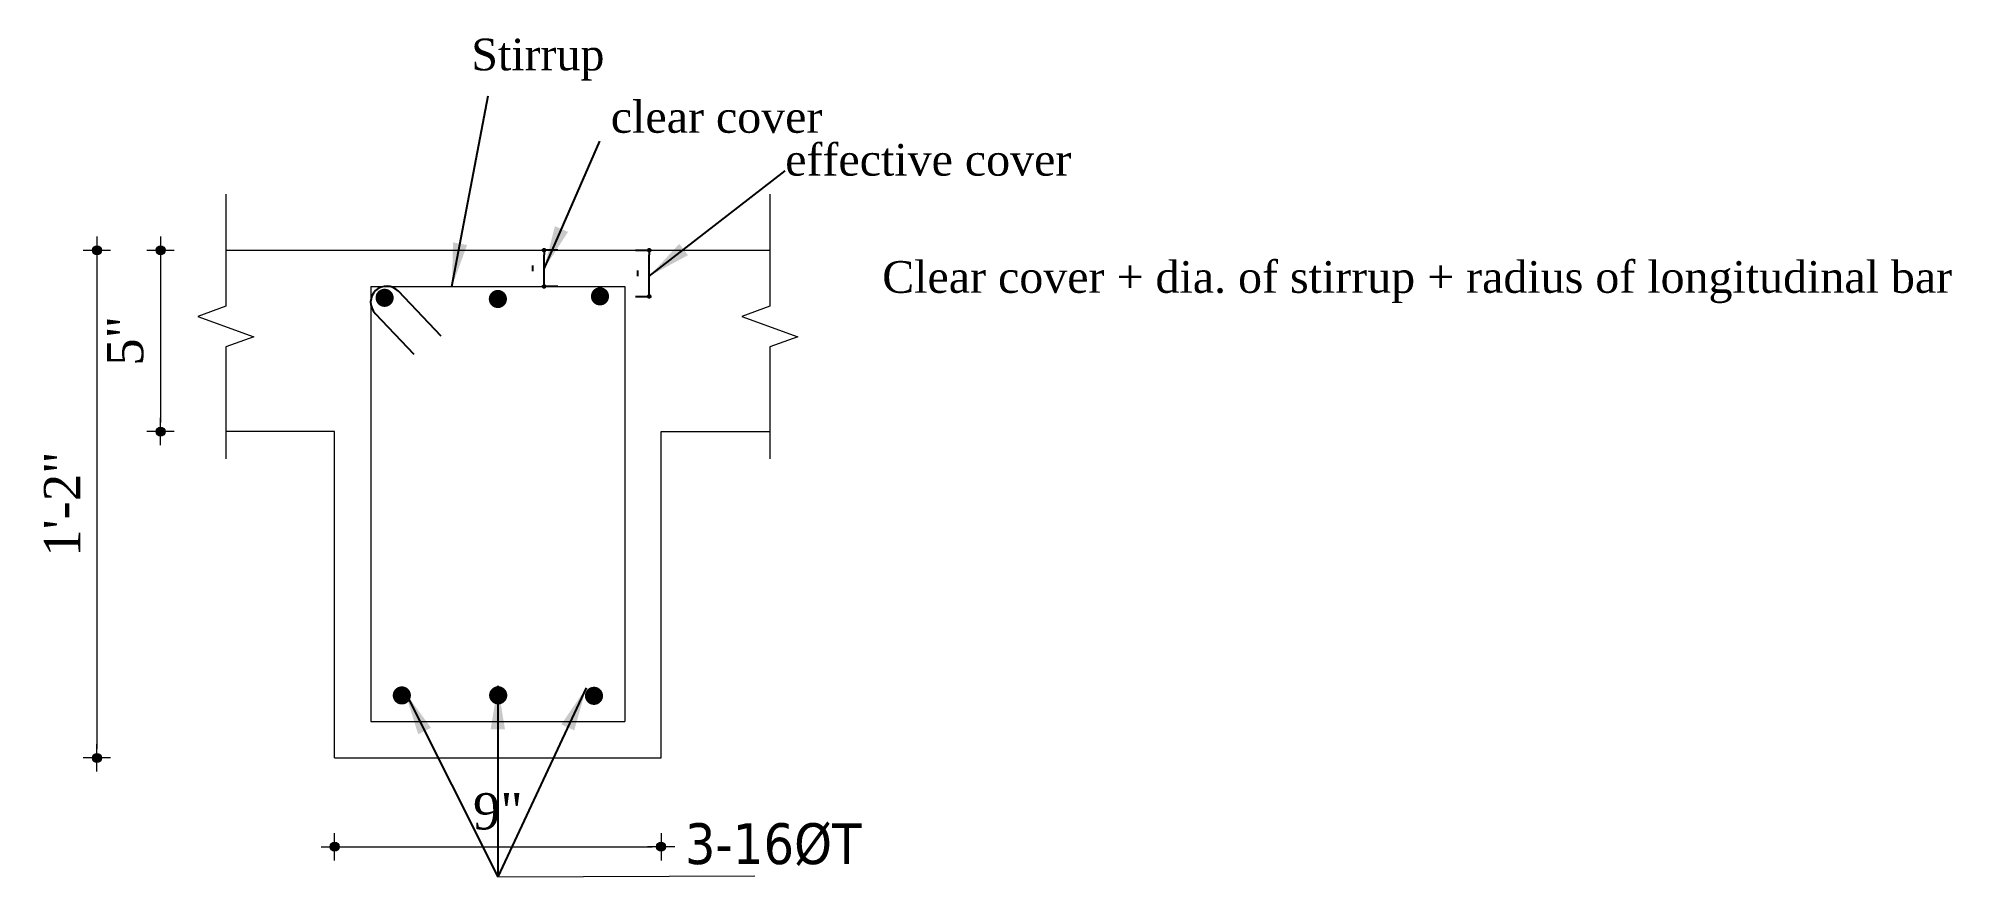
# Model space of a CAD drawing. Header units: inches. Extents: x 115570 to 265311, y 61168 to 314550.
# Drawn here: x 147549 to 147971, y 67802.4 to 67987.4 of the extents above; entities that cross this region are included whole.
import ezdxf

# ---------------------------------------------------------------- set-up
doc = ezdxf.new("R2010")
doc.units = ezdxf.units.IN
doc.header["$MEASUREMENT"] = 0
doc.linetypes.add('CENTER2', pattern=[1.125, 0.75, -0.125, 0.125, -0.125])
doc.layers.get('0').update_dxf_attribs({"lineweight": 25})
for name, color, linetype, lineweight in [('central line', 4, 'CENTER2', 9), ('hatch', 9, 'Continuous', 9), ('REN-1', 50, 'Continuous', 25), ('Text', 31, 'Continuous', 5)]:
    doc.layers.add(name, color=color, linetype=linetype, lineweight=lineweight)
doc.styles.add('arial.', font='arial.ttf')
doc.styles.add('NAVARAJ', font='times.ttf', dxfattribs={"height": 8})
doc.styles.get("Standard").update_dxf_attribs({"font": 'arial.ttf'})
doc.styles.add('Tahoma', font='tahoma.ttf')
doc.dimstyles.new('ARROW-1', dxfattribs={"dimscale": 96, "dimtxt": 9, "dimasz": 0.1, "dimexe": 0, "dimexo": 0, "dimgap": 0.03125, "dimtad": 1, "dimdec": 0, "dimzin": 3, "dimdsep": 46, "dimlunit": 4, "dimtxsty": 'Tahoma', "dimcen": 0.09375, "dimclrt": 7, "dimadec": 0, "dimazin": 0, "dimtfac": 1, "dimtdec": 0, "dimtmove": 0, "dimatfit": 3, "dimfxl": 1, "dimfrac": 2, "dimtolj": 1, "dimtzin": 0, "dimarcsym": 0})
doc.dimstyles.new('boundary wall dimension line', dxfattribs={"dimscale": 0, "dimtxt": 4, "dimasz": 1, "dimexe": 0.5, "dimexo": 3, "dimgap": 1, "dimtad": 1, "dimdec": 0, "dimrnd": 0.25, "dimzin": 3, "dimdsep": 46, "dimlunit": 4, "dimtxsty": 'arial.', "dimblk": 'DOT', "dimcen": 3, "dimdle": 6, "dimclrd": 4, "dimclre": 256, "dimclrt": 7, "dimazin": 0, "dimtfac": 1, "dimtdec": 0, "dimtix": 1, "dimtmove": 2, "dimatfit": 3, "dimfxl": 3, "dimfxlon": 1, "dimtolj": 1, "dimtzin": 0, "dimlwd": -1, "dimlwe": -1, "dimarcsym": 0})
doc.dimstyles.new('Copy(4) of S8', dxfattribs={"dimtxt": 8, "dimasz": 2, "dimexe": 6, "dimexo": 18, "dimgap": 3.6875, "dimtad": 1, "dimdec": 0, "dimlfac": 0.125, "dimzin": 3, "dimdsep": 46, "dimlunit": 4, "dimtxsty": 'NAVARAJ', "dimblk": 'dot 2', "dimcen": 0.09375, "dimse1": 1, "dimse2": 1, "dimclrd": 1, "dimclre": 1, "dimclrt": 256, "dimadec": 0, "dimazin": 0, "dimtfac": 0.8, "dimtdec": 0, "dimtix": 1, "dimtmove": 1, "dimatfit": 3, "dimldrblk": 'DOT', "dimfxl": 1, "dimtolj": 1, "dimtzin": 0, "dimlwd": 9, "dimlwe": 9, "dimarcsym": 0})

msp = doc.modelspace()

# ---------------------------------------------------------------- texts
at = {"ltscale": 100, "transparency": 33554687, "char_height": 6, "attachment_point": 1}
for s, width, insert in [('{\\fTimes New Roman|b0|i0|c0|p18;\\H1.16667x;Stirrup}', 234.2886, (147644.51, 67987.3)), ('{\\fTimes New Roman|b0|i0|c0|p18;\\H1.16667x;clear cover}', 234.2886, (147675.29, 67973.53)), ('{\\fTimes New Roman|b0|i0|c0|p18;\\H1.16667x;effective cover}', 234.2886, (147713.75, 67964.07)), ('{\\fTimes New Roman|b0|i0|c0|p18;\\H1.16667x;Clear cover + dia. of stirrup + radius of longitudinal bar}', 287.4031, (147735.14, 67938.22))]:
    msp.add_mtext_dynamic_manual_height_columns(s, width=width, gutter_width=148.67, heights=[31.46], dxfattribs=dict(at, insert=insert))
at = {"layer": 'Text', "style": 'Tahoma'}
msp.add_text('3-16%%CT', height=9, dxfattribs=at).set_placement((147691.61, 67805.21))

# ---------------------------------------------------------------- blocks, each defined once
blk = doc.blocks.new('dot1')
at = {"layer": 'hatch'}
h = blk.add_hatch(color=256, dxfattribs=at)
edge = h.paths.add_edge_path()
edge.add_arc((0, 0), 1, 0, 360)
for p, q in [((3, 0), (-3, 0)), ((0, 3), (0, -3))]:
    blk.add_line(p, q, dxfattribs=at)
blk.add_circle((0, 0), 1, dxfattribs=at)
blk = doc.blocks.new('dot 2')
at = {"layer": 'hatch', "xscale": 0.5, "yscale": 0.5, "zscale": 0.5}
blk.add_blockref('dot1', (0, 0), dxfattribs=at)
blk = doc.blocks.new('*D311')
at = {"layer": 'central line', "color": 1, "linetype": 'ByBlock', "lineweight": 9, "transparency": 16777216}
blk.add_line((147561.96, 67938.62), (147561.96, 67830.62), dxfattribs=at)
at = {"layer": 'Defpoints', "color": 0, "linetype": 'ByBlock', "transparency": 16777216}
for p in [(147590.38, 67940.62), (147561.96, 67828.62), (147614.38, 67828.62)]:
    blk.add_point(p, dxfattribs=at)
at = {"layer": 'central line', "color": 1, "linetype": 'ByBlock', "lineweight": 9, "transparency": 16777216, "xscale": 2, "yscale": 2, "zscale": 2}
for p, rotation in [((147561.96, 67940.62), 90), ((147561.96, 67828.62), 270)]:
    blk.add_blockref('dot 2', p, dxfattribs=dict(at, rotation=rotation))
at = {"layer": 'central line', "linetype": 'ByBlock', "lineweight": 35, "transparency": 16777216, "insert": (147554.27, 67884.62), "char_height": 8, "attachment_point": 5, "rotation": 90, "style": 'NAVARAJ'}
blk.add_mtext('\\A1;1\'-2"', dxfattribs=at)
blk = doc.blocks.new('_Dot')
at = {"color": 0, "linetype": 'ByBlock', "lineweight": -2}
blk.add_line((-0.5, 0), (-1, 0), dxfattribs=at)
at = {"color": 0, "linetype": 'ByBlock', "const_width": 0.5}
blk.add_lwpolyline([(-0.25, 0, 1), (0.25, 0, 1)], format="xyb", close=True, dxfattribs=at)
blk = doc.blocks.new('*D312')
at = {"layer": 'central line', "color": 1, "linetype": 'ByBlock', "lineweight": 9, "transparency": 16777216}
blk.add_line((147575.99, 67938.62), (147575.99, 67902.62), dxfattribs=at)
at = {"layer": 'Defpoints', "color": 0, "linetype": 'ByBlock', "transparency": 16777216}
for p in [(147590.38, 67940.62), (147575.99, 67900.62), (147590.38, 67900.62)]:
    blk.add_point(p, dxfattribs=at)
at = {"layer": 'central line', "color": 1, "linetype": 'ByBlock', "lineweight": 9, "transparency": 16777216, "xscale": 2, "yscale": 2, "zscale": 2}
for p, rotation in [((147575.99, 67940.62), 90), ((147575.99, 67900.62), 270)]:
    blk.add_blockref('dot 2', p, dxfattribs=dict(at, rotation=rotation))
at = {"layer": 'central line', "linetype": 'ByBlock', "lineweight": 35, "transparency": 16777216, "insert": (147568.23, 67920.62), "char_height": 8, "attachment_point": 5, "rotation": 90, "style": 'NAVARAJ'}
blk.add_mtext('\\A1;5"', dxfattribs=at)
blk = doc.blocks.new('*D313')
at = {"layer": 'central line', "color": 1, "linetype": 'ByBlock', "lineweight": 9, "transparency": 16777216}
blk.add_line((147616.38, 67809.03), (147684.38, 67809.03), dxfattribs=at)
at = {"layer": 'Defpoints', "color": 0, "linetype": 'ByBlock', "transparency": 16777216}
for p in [(147614.38, 67828.62), (147686.38, 67828.62), (147686.38, 67809.03)]:
    blk.add_point(p, dxfattribs=at)
at = {"layer": 'central line', "color": 1, "linetype": 'ByBlock', "lineweight": 9, "transparency": 16777216, "xscale": 2, "yscale": 2, "zscale": 2, "rotation": 180}
blk.add_blockref('dot 2', (147614.38, 67809.03), dxfattribs=at)
at = {"layer": 'central line', "color": 1, "linetype": 'ByBlock', "lineweight": 9, "transparency": 16777216, "xscale": 2, "yscale": 2, "zscale": 2}
blk.add_blockref('dot 2', (147686.38, 67809.03), dxfattribs=at)
at = {"layer": 'central line', "linetype": 'ByBlock', "lineweight": 35, "transparency": 16777216, "insert": (147650.38, 67816.8), "char_height": 8, "attachment_point": 5, "style": 'NAVARAJ'}
blk.add_mtext('\\A1;9"', dxfattribs=at)

# ---------------------------------------------------------------- dimensions: what is measured, and where the dimension line sits
for base, p1, p2 in [((147660.57, 67940.62), (147678.38, 67932.62), (147678.38, 67940.62)), ((147683.75, 67940.62), (147672.9, 67930.44), (147672.9, 67940.62))]:
    msp.add_linear_dim(base=base, p1=p1, p2=p2, angle=90, text='-', dimstyle='boundary wall dimension line', override={"dimscale": 1}).render()
at = {"layer": 'central line', "linetype": 'ByBlock', "lineweight": 35}
dim = msp.add_linear_dim(base=(147561.96, 67828.62), p1=(147590.38, 67940.62), p2=(147614.38, 67828.62), angle=90, text='1\'-2"', dimstyle='Copy(4) of S8', dxfattribs=at)
dim.commit()
dim.dimension.update_dxf_attribs({"geometry": '*D311', "text_midpoint": (147554.27, 67884.62)})
dim = msp.add_linear_dim(base=(147575.99, 67900.62), p1=(147590.38, 67940.62), p2=(147590.38, 67900.62), angle=90, dimstyle='Copy(4) of S8', dxfattribs=at)
dim.commit()
dim.dimension.update_dxf_attribs({"geometry": '*D312', "text_midpoint": (147568.23, 67920.62)})
dim = msp.add_linear_dim(base=(147686.38, 67809.03), p1=(147614.38, 67828.62), p2=(147686.38, 67828.62), dimstyle='Copy(4) of S8', dxfattribs=at)
dim.commit()
dim.dimension.update_dxf_attribs({"geometry": '*D313', "text_midpoint": (147650.38, 67816.8)})

# ---------------------------------------------------------------- linework, layer by layer
at = {"layer": 'hatch', "ltscale": 5}
for p, q in [((147590.38, 67940.62), (147710.38, 67940.62)), ((147614.38, 67900.62), (147590.38, 67900.62)), ((147614.38, 67828.62), (147614.38, 67900.62)), ((147686.38, 67828.62), (147686.38, 67900.62)), ((147686.38, 67900.62), (147710.38, 67900.62)), ((147614.38, 67828.62), (147686.38, 67828.62))]:
    msp.add_line(p, q, dxfattribs=at)
at = {"layer": 'hatch'}
msp.add_line((147650.38, 67802.41), (147707.05, 67802.59), dxfattribs=at)
msp.add_line((147650.38, 67802.41), (147707.05, 67802.59), dxfattribs=at)
at = {"layer": 'hatch', "linetype": 'Continuous'}
for points in [[(147590.38, 67952.96), (147590.38, 67928.28), (147584.2, 67926.03), (147596.56, 67921.53), (147590.38, 67919.28), (147590.38, 67894.59)], [(147710.38, 67952.96), (147710.38, 67928.28), (147704.2, 67926.03), (147716.56, 67921.53), (147710.38, 67919.28), (147710.38, 67894.59)]]:
    msp.add_lwpolyline(points, dxfattribs=at)
at = {"layer": 'REN-1', "lineweight": 18}
for p, q in [((147622.38, 67932.62), (147622.38, 67836.62)), ((147622.38, 67932.62), (147678.38, 67932.62)), ((147678.38, 67932.62), (147678.38, 67836.62))]:
    msp.add_line(p, q, dxfattribs=at)
at = {"layer": 'REN-1', "lineweight": 18, "ltscale": 5}
msp.add_line((147622.38, 67836.62), (147678.38, 67836.62), dxfattribs=at)
at = {"layer": 'REN-1'}
msp.add_lwpolyline([(147637.88, 67921.67), (147628.45, 67931.59, 1), (147623.3, 67926.69), (147631.87, 67917.68)], format="xyb", dxfattribs=at)
at = {"layer": 'REN-1', "color": 1, "const_width": 2}
for points in [[(147626.4, 67930.12, -1), (147624.4, 67930.12, -1)], [(147651.38, 67929.86, -1), (147649.38, 67929.86, -1)], [(147671.9, 67930.44, 1), (147673.9, 67930.44, 1)], [(147630.2, 67842.41, -1), (147628.2, 67842.41, -1)], [(147649.45, 67842.43, -1), (147651.45, 67842.43, -1)], [(147670.57, 67842.32, 1), (147672.57, 67842.32, 1)]]:
    msp.add_lwpolyline(points, format="xyb", close=True, dxfattribs=at)

msp.set_redraw_order([(e.dxf.handle, doc.entitydb.next_handle()) for e in msp.query("TEXT MTEXT ATTDEF DIMENSION ARC_DIMENSION")])  # texts and dimensions are drawn at this point

# ---------------------------------------------------------------- leaders
at = {"layer": 'hatch'}
for points in [[(147640.25, 67932.62), (147648.22, 67974.68)], [(147660.57, 67936.5), (147672.86, 67964.68)], [(147683.75, 67934.89), (147713.75, 67958.14)], [(147650.37, 67844.52), (147650.38, 67802.41)], [(147629.9, 67843.12), (147650.38, 67802.41)], [(147669.86, 67844.05), (147650.38, 67802.41)]]:
    msp.add_leader(points, dimstyle='ARROW-1', override={"dimclrd": 151}, dxfattribs=at)

doc.saveas('drawing.dxf')
